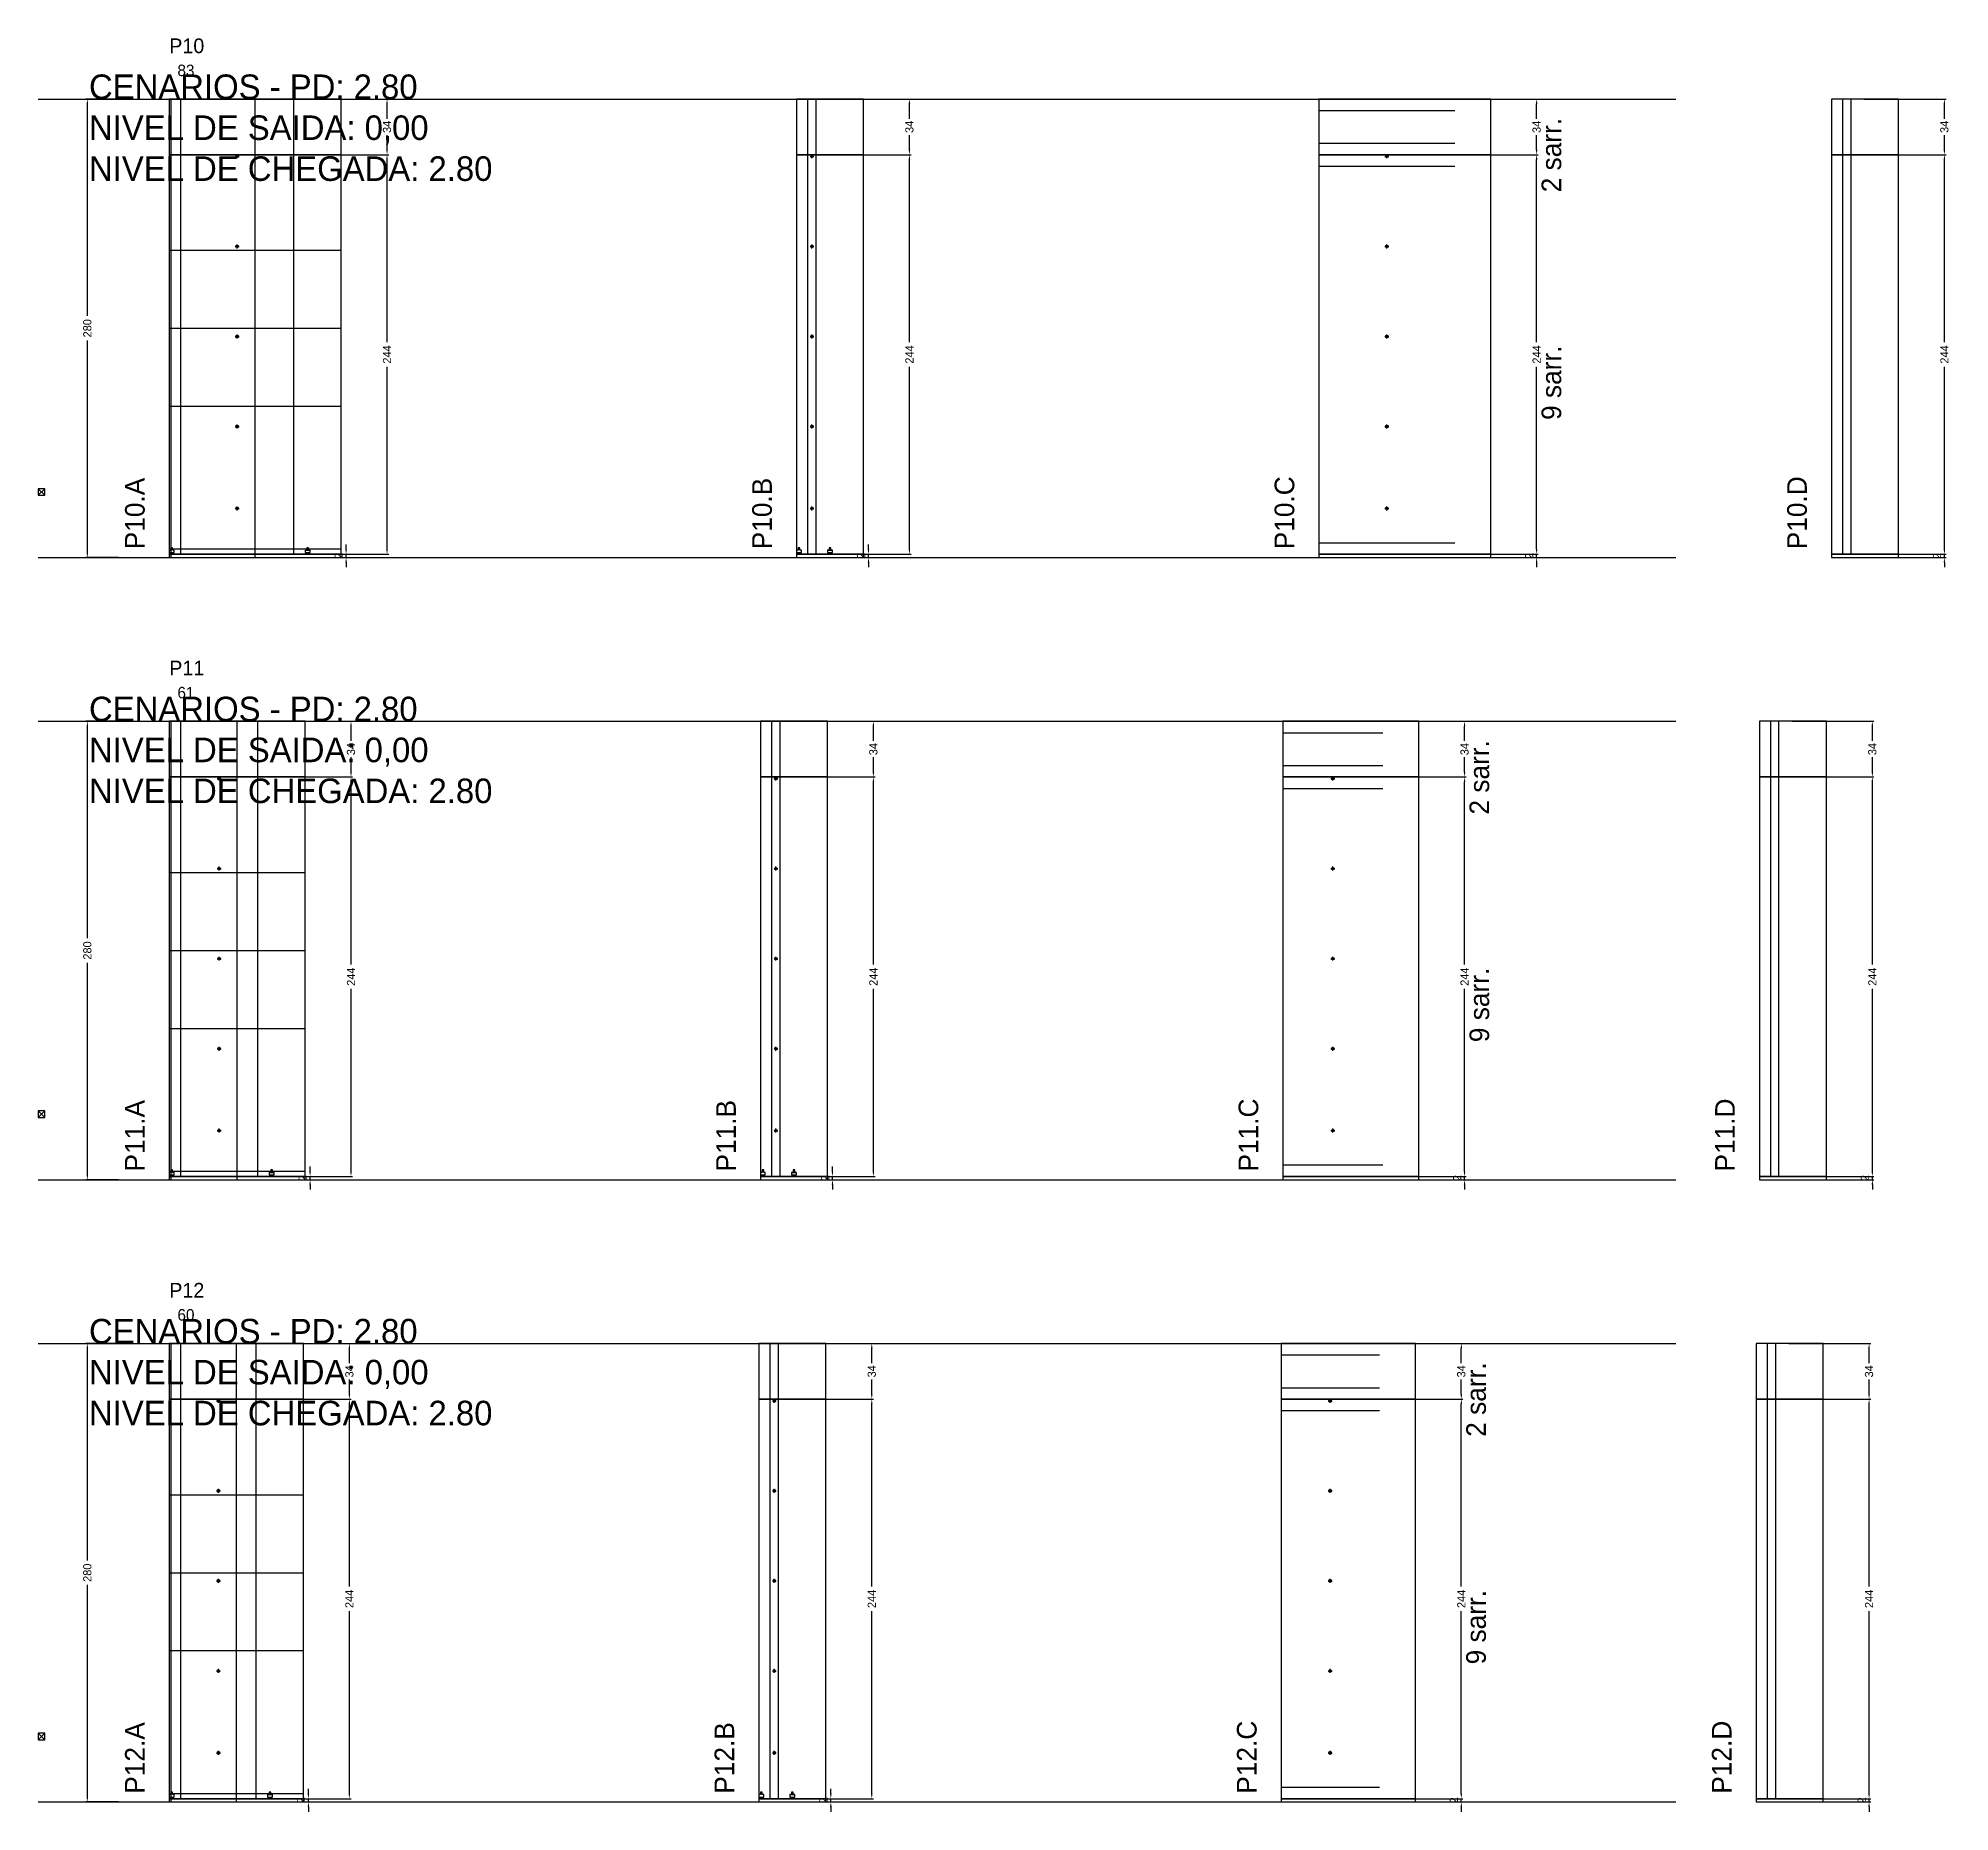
# Model space of a CAD drawing. Header units: centimetres. Extents: x -10500 to 4102, y -9886 to 295.
# Drawn here: x -7000 to -5833, y -4566 to -3483 of the extents above; entities that cross this region are included whole.
import ezdxf

# ---------------------------------------------------------------- set-up
doc = ezdxf.new("R2010")
doc.units = ezdxf.units.CM
doc.linetypes.add('DASHED', pattern=[2, -2])
for name, color, linetype in [('CHAPA', 140, 'Continuous'), ('COTA', 241, 'Continuous'), ('COTAS FURACAO', 16, 'Continuous'), ('Madeira', 30, 'Continuous'), ('MEIO_PONT', 160, 'Continuous'), ('NOMENCLATURA', 7, 'Continuous'), ('Nível', 160, 'Continuous'), ('Painéis', 200, 'Continuous'), ('Perfil Metálico', 150, 'Continuous'), ('SARR_2.2x7', 40, 'Continuous'), ('SARRAFO DE PRESSAO', 200, 'Continuous'), ('texto', 7, 'Continuous'), ('TEXTO_GERAL', 7, 'Continuous')]:
    doc.layers.add(name, color=color, linetype=linetype)
doc.dimstyles.new('PAINEL-NOVA', dxfattribs={"dimtxt": 5, "dimasz": 3, "dimexe": 1, "dimexo": 1, "dimgap": 1, "dimtad": 1, "dimcen": 2.5, "dimazin": 3, "dimtfac": 1, "dimtmove": 0, "dimatfit": 3})

msp = doc.modelspace()

# ---------------------------------------------------------------- texts
at = {"layer": 'NOMENCLATURA'}
for s, p in [('CENARIOS - PD: 2.80', (-6969, -3520)), ('NIVEL DE SAIDA: 0,00', (-6969, -3545)), ('NIVEL DE CHEGADA: 2.80', (-6969, -3570)), ('CENARIOS - PD: 2.80', (-6969, -3900)), ('NIVEL DE SAIDA: 0,00', (-6969, -3925)), ('NIVEL DE CHEGADA: 2.80', (-6969, -3950)), ('CENARIOS - PD: 2.80', (-6969, -4280)), ('NIVEL DE SAIDA: 0,00', (-6969, -4305)), ('NIVEL DE CHEGADA: 2.80', (-6969, -4330))]:
    msp.add_text(s, height=15, dxfattribs=at).set_placement(p)
for s, p in [('2 sarr.', (-6070, -3577)), ('9 sarr.', (-6070, -3716)), ('P10.A', (-6935, -3795)), ('P10.B', (-6552, -3795)), ('P10.C', (-6233, -3795)), ('P10.D', (-5920, -3795)), ('2 sarr.', (-6114, -3957)), ('9 sarr.', (-6114, -4096)), ('P11.A', (-6935, -4175)), ('P11.B', (-6574, -4175)), ('P11.C', (-6255, -4175)), ('P11.D', (-5964, -4175)), ('2 sarr.', (-6116, -4337)), ('9 sarr.', (-6116, -4476)), ('P12.A', (-6935, -4555)), ('P12.B', (-6575, -4555)), ('P12.C', (-6256, -4555)), ('P12.D', (-5966, -4555))]:
    msp.add_text(s, height=12, rotation=90, dxfattribs=at).set_placement(p)
at = {"layer": 'texto'}
for s, p in [('83', (-6915, -3506)), ('61', (-6915, -3886)), ('60', (-6915, -4266))]:
    msp.add_text(s, height=7, dxfattribs=at).set_placement(p)
at = {"layer": 'TEXTO_GERAL'}
for s, p in [('P10', (-6920, -3492)), ('P11', (-6920, -3872)), ('P12', (-6920, -4252))]:
    msp.add_text(s, height=9, dxfattribs=at).set_placement(p)

# ---------------------------------------------------------------- blocks, each defined once
blk = doc.blocks.new('_CLOSEDFILLED')
at = {"color": 0, "linetype": 'BYBLOCK'}
blk.add_solid([(-1, 0.16), (0, 0), (-1, -0.16)], dxfattribs=at)
blk = doc.blocks.new('*D287')
for p, q in [((-6951, -4280), (-6971, -4280)), ((-6970, -4412.5), (-6970, -4283)), ((-6970, -4557), (-6970, -4427.5)), ((-6951, -4560), (-6971, -4560))]:
    blk.add_line(p, q)
at = {"layer": 'Defpoints'}
for p in [(-6950, -4280), (-6970, -4560), (-6950, -4560)]:
    blk.add_point(p, dxfattribs=at)
at = {"layer": 'COTA', "xscale": 3, "yscale": 3}
for p, rotation in [((-6970, -4280), 90), ((-6970, -4560), 270)]:
    blk.add_blockref('_CLOSEDFILLED', p, dxfattribs=dict(at, rotation=rotation))
at = {"layer": 'COTA', "insert": (-6970, -4420), "char_height": 5, "attachment_point": 5, "rotation": 90}
blk.add_mtext('280', dxfattribs=at)
blk = doc.blocks.new('MULDURA')
at = {"layer": 'Paineis'}
for p, q in [((0, 0), (4, 4)), ((4, 0), (0, 4))]:
    blk.add_line(p, q, dxfattribs=at)
blk.add_lwpolyline([(0, 0), (4, 0), (4, 4), (0, 4)], close=True, dxfattribs=at)
blk = doc.blocks.new('*D289')
for p, q in [((-6859, -4314), (-6809, -4314)), ((-6810, -4428.5), (-6810, -4317)), ((-6810, -4555), (-6810, -4443.5)), ((-6859, -4558), (-6809, -4558))]:
    blk.add_line(p, q)
at = {"layer": 'Defpoints'}
for p in [(-6860, -4314), (-6860, -4558), (-6810, -4558)]:
    blk.add_point(p, dxfattribs=at)
at = {"layer": 'COTA', "xscale": 3, "yscale": 3}
for p, rotation in [((-6810, -4314), 90), ((-6810, -4558), 270)]:
    blk.add_blockref('_CLOSEDFILLED', p, dxfattribs=dict(at, rotation=rotation))
at = {"layer": 'COTA', "insert": (-6810, -4436), "char_height": 5, "attachment_point": 5, "rotation": 90}
blk.add_mtext('244', dxfattribs=at)
blk = doc.blocks.new('*D290')
for p, q in [((-6859, -4280), (-6809, -4280)), ((-6810, -4292), (-6810, -4283)), ((-6810, -4311), (-6810, -4302)), ((-6859, -4314), (-6809, -4314))]:
    blk.add_line(p, q)
at = {"layer": 'Defpoints'}
for p in [(-6860, -4280), (-6860, -4314), (-6810, -4314)]:
    blk.add_point(p, dxfattribs=at)
at = {"layer": 'COTA', "xscale": 3, "yscale": 3}
for p, rotation in [((-6810, -4280), 90), ((-6810, -4314), 270)]:
    blk.add_blockref('_CLOSEDFILLED', p, dxfattribs=dict(at, rotation=rotation))
at = {"layer": 'COTA', "insert": (-6810, -4297), "char_height": 5, "attachment_point": 5, "rotation": 90}
blk.add_mtext('34', dxfattribs=at)
blk = doc.blocks.new('SLIPTEE')
at = {"layer": 'Paineis'}
blk.add_lwpolyline([(0, 0), (3, 0), (3, 1.5), (2, 1.5), (2, 3), (1, 3), (1, 1.5), (0, 1.5)], close=True, dxfattribs=at)
blk = doc.blocks.new('SLIPTDD')
at = {"layer": 'Paineis'}
blk.add_line((0, 1.5), (3, 1.5), dxfattribs=at)
blk.add_lwpolyline([(0, 0), (3, 0), (3, 1.5), (2, 1.5), (2, 3), (1, 3), (1, 1.5), (0, 1.5)], close=True, dxfattribs=at)
blk = doc.blocks.new('furacao')
at = {"layer": 'COTAS FURACAO'}
for p, q in [((-1.2, 0), (1.2, 0)), ((0, -1.2), (0, 1.2))]:
    blk.add_line(p, q, dxfattribs=at)
blk.add_circle((0, 0), 0.8, dxfattribs=at)
blk = doc.blocks.new('*D292')
for p, q in [((-6540, -4314), (-6490, -4314)), ((-6491, -4428.5), (-6491, -4317)), ((-6491, -4555), (-6491, -4443.5)), ((-6540, -4558), (-6490, -4558))]:
    blk.add_line(p, q)
at = {"layer": 'Defpoints'}
for p in [(-6541, -4314), (-6541, -4558), (-6491, -4558)]:
    blk.add_point(p, dxfattribs=at)
at = {"layer": 'COTA', "xscale": 3, "yscale": 3}
for p, rotation in [((-6491, -4314), 90), ((-6491, -4558), 270)]:
    blk.add_blockref('_CLOSEDFILLED', p, dxfattribs=dict(at, rotation=rotation))
at = {"layer": 'COTA', "insert": (-6491, -4436), "char_height": 5, "attachment_point": 5, "rotation": 90}
blk.add_mtext('244', dxfattribs=at)
blk = doc.blocks.new('*D293')
for p, q in [((-6540, -4280), (-6490, -4280)), ((-6491, -4292), (-6491, -4283)), ((-6491, -4311), (-6491, -4302)), ((-6540, -4314), (-6490, -4314))]:
    blk.add_line(p, q)
at = {"layer": 'Defpoints'}
for p in [(-6541, -4280), (-6541, -4314), (-6491, -4314)]:
    blk.add_point(p, dxfattribs=at)
at = {"layer": 'COTA', "xscale": 3, "yscale": 3}
for p, rotation in [((-6491, -4280), 90), ((-6491, -4314), 270)]:
    blk.add_blockref('_CLOSEDFILLED', p, dxfattribs=dict(at, rotation=rotation))
at = {"layer": 'COTA', "insert": (-6491, -4297), "char_height": 5, "attachment_point": 5, "rotation": 90}
blk.add_mtext('34', dxfattribs=at)
blk = doc.blocks.new('*D295')
for p, q in [((-6180, -4314), (-6130, -4314)), ((-6131, -4428.5), (-6131, -4317)), ((-6131, -4555), (-6131, -4443.5)), ((-6180, -4558), (-6130, -4558))]:
    blk.add_line(p, q)
at = {"layer": 'Defpoints'}
for p in [(-6181, -4314), (-6181, -4558), (-6131, -4558)]:
    blk.add_point(p, dxfattribs=at)
at = {"layer": 'COTA', "xscale": 3, "yscale": 3}
for p, rotation in [((-6131, -4314), 90), ((-6131, -4558), 270)]:
    blk.add_blockref('_CLOSEDFILLED', p, dxfattribs=dict(at, rotation=rotation))
at = {"layer": 'COTA', "insert": (-6131, -4436), "char_height": 5, "attachment_point": 5, "rotation": 90}
blk.add_mtext('244', dxfattribs=at)
blk = doc.blocks.new('*D296')
for p, q in [((-6180, -4280), (-6130, -4280)), ((-6131, -4292), (-6131, -4283)), ((-6131, -4311), (-6131, -4302)), ((-6180, -4314), (-6130, -4314))]:
    blk.add_line(p, q)
at = {"layer": 'Defpoints'}
for p in [(-6181, -4280), (-6181, -4314), (-6131, -4314)]:
    blk.add_point(p, dxfattribs=at)
at = {"layer": 'COTA', "xscale": 3, "yscale": 3}
for p, rotation in [((-6131, -4280), 90), ((-6131, -4314), 270)]:
    blk.add_blockref('_CLOSEDFILLED', p, dxfattribs=dict(at, rotation=rotation))
at = {"layer": 'COTA', "insert": (-6131, -4297), "char_height": 5, "attachment_point": 5, "rotation": 90}
blk.add_mtext('34', dxfattribs=at)
blk = doc.blocks.new('*D298')
for p, q in [((-5931, -4314), (-5881, -4314)), ((-5882, -4428.5), (-5882, -4317)), ((-5882, -4555), (-5882, -4443.5)), ((-5931, -4558), (-5881, -4558))]:
    blk.add_line(p, q)
at = {"layer": 'Defpoints'}
for p in [(-5932, -4314), (-5932, -4558), (-5882, -4558)]:
    blk.add_point(p, dxfattribs=at)
at = {"layer": 'COTA', "xscale": 3, "yscale": 3}
for p, rotation in [((-5882, -4314), 90), ((-5882, -4558), 270)]:
    blk.add_blockref('_CLOSEDFILLED', p, dxfattribs=dict(at, rotation=rotation))
at = {"layer": 'COTA', "insert": (-5882, -4436), "char_height": 5, "attachment_point": 5, "rotation": 90}
blk.add_mtext('244', dxfattribs=at)
blk = doc.blocks.new('*D299')
for p, q in [((-5931, -4280), (-5881, -4280)), ((-5882, -4292), (-5882, -4283)), ((-5882, -4311), (-5882, -4302)), ((-5931, -4314), (-5881, -4314))]:
    blk.add_line(p, q)
at = {"layer": 'Defpoints'}
for p in [(-5932, -4280), (-5932, -4314), (-5882, -4314)]:
    blk.add_point(p, dxfattribs=at)
at = {"layer": 'COTA', "xscale": 3, "yscale": 3}
for p, rotation in [((-5882, -4280), 90), ((-5882, -4314), 270)]:
    blk.add_blockref('_CLOSEDFILLED', p, dxfattribs=dict(at, rotation=rotation))
at = {"layer": 'COTA', "insert": (-5882, -4297), "char_height": 5, "attachment_point": 5, "rotation": 90}
blk.add_mtext('34', dxfattribs=at)
blk = doc.blocks.new('*D261')
for p, q in [((-6951, -3900), (-6971, -3900)), ((-6970, -4032.5), (-6970, -3903)), ((-6970, -4177), (-6970, -4047.5)), ((-6951, -4180), (-6971, -4180))]:
    blk.add_line(p, q)
at = {"layer": 'Defpoints'}
for p in [(-6950, -3900), (-6970, -4180), (-6950, -4180)]:
    blk.add_point(p, dxfattribs=at)
at = {"layer": 'COTA', "xscale": 3, "yscale": 3}
for p, rotation in [((-6970, -3900), 90), ((-6970, -4180), 270)]:
    blk.add_blockref('_CLOSEDFILLED', p, dxfattribs=dict(at, rotation=rotation))
at = {"layer": 'COTA', "insert": (-6970, -4040), "char_height": 5, "attachment_point": 5, "rotation": 90}
blk.add_mtext('280', dxfattribs=at)
blk = doc.blocks.new('*D263')
for p, q in [((-6858, -3934), (-6808, -3934)), ((-6809, -4048.5), (-6809, -3937)), ((-6809, -4175), (-6809, -4063.5)), ((-6858, -4178), (-6808, -4178))]:
    blk.add_line(p, q)
at = {"layer": 'Defpoints'}
for p in [(-6859, -3934), (-6859, -4178), (-6809, -4178)]:
    blk.add_point(p, dxfattribs=at)
at = {"layer": 'COTA', "xscale": 3, "yscale": 3}
for p, rotation in [((-6809, -3934), 90), ((-6809, -4178), 270)]:
    blk.add_blockref('_CLOSEDFILLED', p, dxfattribs=dict(at, rotation=rotation))
at = {"layer": 'COTA', "insert": (-6809, -4056), "char_height": 5, "attachment_point": 5, "rotation": 90}
blk.add_mtext('244', dxfattribs=at)
blk = doc.blocks.new('*D264')
for p, q in [((-6858, -3900), (-6808, -3900)), ((-6809, -3912), (-6809, -3903)), ((-6809, -3931), (-6809, -3922)), ((-6858, -3934), (-6808, -3934))]:
    blk.add_line(p, q)
at = {"layer": 'Defpoints'}
for p in [(-6859, -3900), (-6859, -3934), (-6809, -3934)]:
    blk.add_point(p, dxfattribs=at)
at = {"layer": 'COTA', "xscale": 3, "yscale": 3}
for p, rotation in [((-6809, -3900), 90), ((-6809, -3934), 270)]:
    blk.add_blockref('_CLOSEDFILLED', p, dxfattribs=dict(at, rotation=rotation))
at = {"layer": 'COTA', "insert": (-6809, -3917), "char_height": 5, "attachment_point": 5, "rotation": 90}
blk.add_mtext('34', dxfattribs=at)
blk = doc.blocks.new('*D266')
for p, q in [((-6539, -3934), (-6489, -3934)), ((-6490, -4048.5), (-6490, -3937)), ((-6490, -4175), (-6490, -4063.5)), ((-6539, -4178), (-6489, -4178))]:
    blk.add_line(p, q)
at = {"layer": 'Defpoints'}
for p in [(-6540, -3934), (-6540, -4178), (-6490, -4178)]:
    blk.add_point(p, dxfattribs=at)
at = {"layer": 'COTA', "xscale": 3, "yscale": 3}
for p, rotation in [((-6490, -3934), 90), ((-6490, -4178), 270)]:
    blk.add_blockref('_CLOSEDFILLED', p, dxfattribs=dict(at, rotation=rotation))
at = {"layer": 'COTA', "insert": (-6490, -4056), "char_height": 5, "attachment_point": 5, "rotation": 90}
blk.add_mtext('244', dxfattribs=at)
blk = doc.blocks.new('*D267')
for p, q in [((-6539, -3900), (-6489, -3900)), ((-6490, -3912), (-6490, -3903)), ((-6490, -3931), (-6490, -3922)), ((-6539, -3934), (-6489, -3934))]:
    blk.add_line(p, q)
at = {"layer": 'Defpoints'}
for p in [(-6540, -3900), (-6540, -3934), (-6490, -3934)]:
    blk.add_point(p, dxfattribs=at)
at = {"layer": 'COTA', "xscale": 3, "yscale": 3}
for p, rotation in [((-6490, -3900), 90), ((-6490, -3934), 270)]:
    blk.add_blockref('_CLOSEDFILLED', p, dxfattribs=dict(at, rotation=rotation))
at = {"layer": 'COTA', "insert": (-6490, -3917), "char_height": 5, "attachment_point": 5, "rotation": 90}
blk.add_mtext('34', dxfattribs=at)
blk = doc.blocks.new('*D269')
for p, q in [((-6178, -3934), (-6128, -3934)), ((-6129, -4048.5), (-6129, -3937)), ((-6129, -4175), (-6129, -4063.5)), ((-6178, -4178), (-6128, -4178))]:
    blk.add_line(p, q)
at = {"layer": 'Defpoints'}
for p in [(-6179, -3934), (-6179, -4178), (-6129, -4178)]:
    blk.add_point(p, dxfattribs=at)
at = {"layer": 'COTA', "xscale": 3, "yscale": 3}
for p, rotation in [((-6129, -3934), 90), ((-6129, -4178), 270)]:
    blk.add_blockref('_CLOSEDFILLED', p, dxfattribs=dict(at, rotation=rotation))
at = {"layer": 'COTA', "insert": (-6129, -4056), "char_height": 5, "attachment_point": 5, "rotation": 90}
blk.add_mtext('244', dxfattribs=at)
blk = doc.blocks.new('*D270')
for p, q in [((-6178, -3900), (-6128, -3900)), ((-6129, -3912), (-6129, -3903)), ((-6129, -3931), (-6129, -3922)), ((-6178, -3934), (-6128, -3934))]:
    blk.add_line(p, q)
at = {"layer": 'Defpoints'}
for p in [(-6179, -3900), (-6179, -3934), (-6129, -3934)]:
    blk.add_point(p, dxfattribs=at)
at = {"layer": 'COTA', "xscale": 3, "yscale": 3}
for p, rotation in [((-6129, -3900), 90), ((-6129, -3934), 270)]:
    blk.add_blockref('_CLOSEDFILLED', p, dxfattribs=dict(at, rotation=rotation))
at = {"layer": 'COTA', "insert": (-6129, -3917), "char_height": 5, "attachment_point": 5, "rotation": 90}
blk.add_mtext('34', dxfattribs=at)
blk = doc.blocks.new('*D272')
for p, q in [((-5929, -3934), (-5879, -3934)), ((-5880, -4048.5), (-5880, -3937)), ((-5880, -4175), (-5880, -4063.5)), ((-5929, -4178), (-5879, -4178))]:
    blk.add_line(p, q)
at = {"layer": 'Defpoints'}
for p in [(-5930, -3934), (-5930, -4178), (-5880, -4178)]:
    blk.add_point(p, dxfattribs=at)
at = {"layer": 'COTA', "xscale": 3, "yscale": 3}
for p, rotation in [((-5880, -3934), 90), ((-5880, -4178), 270)]:
    blk.add_blockref('_CLOSEDFILLED', p, dxfattribs=dict(at, rotation=rotation))
at = {"layer": 'COTA', "insert": (-5880, -4056), "char_height": 5, "attachment_point": 5, "rotation": 90}
blk.add_mtext('244', dxfattribs=at)
blk = doc.blocks.new('*D273')
for p, q in [((-5929, -3900), (-5879, -3900)), ((-5880, -3912), (-5880, -3903)), ((-5880, -3931), (-5880, -3922)), ((-5929, -3934), (-5879, -3934))]:
    blk.add_line(p, q)
at = {"layer": 'Defpoints'}
for p in [(-5930, -3900), (-5930, -3934), (-5880, -3934)]:
    blk.add_point(p, dxfattribs=at)
at = {"layer": 'COTA', "xscale": 3, "yscale": 3}
for p, rotation in [((-5880, -3900), 90), ((-5880, -3934), 270)]:
    blk.add_blockref('_CLOSEDFILLED', p, dxfattribs=dict(at, rotation=rotation))
at = {"layer": 'COTA', "insert": (-5880, -3917), "char_height": 5, "attachment_point": 5, "rotation": 90}
blk.add_mtext('34', dxfattribs=at)
blk = doc.blocks.new('*D235')
for p, q in [((-6951, -3520), (-6971, -3520)), ((-6970, -3652.5), (-6970, -3523)), ((-6970, -3797), (-6970, -3667.5)), ((-6951, -3800), (-6971, -3800))]:
    blk.add_line(p, q)
at = {"layer": 'Defpoints'}
for p in [(-6950, -3520), (-6970, -3800), (-6950, -3800)]:
    blk.add_point(p, dxfattribs=at)
at = {"layer": 'COTA', "xscale": 3, "yscale": 3}
for p, rotation in [((-6970, -3520), 90), ((-6970, -3800), 270)]:
    blk.add_blockref('_CLOSEDFILLED', p, dxfattribs=dict(at, rotation=rotation))
at = {"layer": 'COTA', "insert": (-6970, -3660), "char_height": 5, "attachment_point": 5, "rotation": 90}
blk.add_mtext('280', dxfattribs=at)
blk = doc.blocks.new('*D237')
for p, q in [((-6836, -3554), (-6786, -3554)), ((-6787, -3668.5), (-6787, -3557)), ((-6787, -3795), (-6787, -3683.5)), ((-6836, -3798), (-6786, -3798))]:
    blk.add_line(p, q)
at = {"layer": 'Defpoints'}
for p in [(-6837, -3554), (-6837, -3798), (-6787, -3798)]:
    blk.add_point(p, dxfattribs=at)
at = {"layer": 'COTA', "xscale": 3, "yscale": 3}
for p, rotation in [((-6787, -3554), 90), ((-6787, -3798), 270)]:
    blk.add_blockref('_CLOSEDFILLED', p, dxfattribs=dict(at, rotation=rotation))
at = {"layer": 'COTA', "insert": (-6787, -3676), "char_height": 5, "attachment_point": 5, "rotation": 90}
blk.add_mtext('244', dxfattribs=at)
blk = doc.blocks.new('*D238')
for p, q in [((-6836, -3520), (-6786, -3520)), ((-6787, -3532), (-6787, -3523)), ((-6787, -3551), (-6787, -3542)), ((-6836, -3554), (-6786, -3554))]:
    blk.add_line(p, q)
at = {"layer": 'Defpoints'}
for p in [(-6837, -3520), (-6837, -3554), (-6787, -3554)]:
    blk.add_point(p, dxfattribs=at)
at = {"layer": 'COTA', "xscale": 3, "yscale": 3}
for p, rotation in [((-6787, -3520), 90), ((-6787, -3554), 270)]:
    blk.add_blockref('_CLOSEDFILLED', p, dxfattribs=dict(at, rotation=rotation))
at = {"layer": 'COTA', "insert": (-6787, -3537), "char_height": 5, "attachment_point": 5, "rotation": 90}
blk.add_mtext('34', dxfattribs=at)
blk = doc.blocks.new('*D240')
for p, q in [((-6517, -3554), (-6467, -3554)), ((-6468, -3668.5), (-6468, -3557)), ((-6468, -3795), (-6468, -3683.5)), ((-6517, -3798), (-6467, -3798))]:
    blk.add_line(p, q)
at = {"layer": 'Defpoints'}
for p in [(-6518, -3554), (-6518, -3798), (-6468, -3798)]:
    blk.add_point(p, dxfattribs=at)
at = {"layer": 'COTA', "xscale": 3, "yscale": 3}
for p, rotation in [((-6468, -3554), 90), ((-6468, -3798), 270)]:
    blk.add_blockref('_CLOSEDFILLED', p, dxfattribs=dict(at, rotation=rotation))
at = {"layer": 'COTA', "insert": (-6468, -3676), "char_height": 5, "attachment_point": 5, "rotation": 90}
blk.add_mtext('244', dxfattribs=at)
blk = doc.blocks.new('*D241')
for p, q in [((-6517, -3520), (-6467, -3520)), ((-6468, -3532), (-6468, -3523)), ((-6468, -3551), (-6468, -3542)), ((-6517, -3554), (-6467, -3554))]:
    blk.add_line(p, q)
at = {"layer": 'Defpoints'}
for p in [(-6518, -3520), (-6518, -3554), (-6468, -3554)]:
    blk.add_point(p, dxfattribs=at)
at = {"layer": 'COTA', "xscale": 3, "yscale": 3}
for p, rotation in [((-6468, -3520), 90), ((-6468, -3554), 270)]:
    blk.add_blockref('_CLOSEDFILLED', p, dxfattribs=dict(at, rotation=rotation))
at = {"layer": 'COTA', "insert": (-6468, -3537), "char_height": 5, "attachment_point": 5, "rotation": 90}
blk.add_mtext('34', dxfattribs=at)
blk = doc.blocks.new('*D243')
for p, q in [((-6134, -3554), (-6084, -3554)), ((-6085, -3668.5), (-6085, -3557)), ((-6085, -3795), (-6085, -3683.5)), ((-6134, -3798), (-6084, -3798))]:
    blk.add_line(p, q)
at = {"layer": 'Defpoints'}
for p in [(-6135, -3554), (-6135, -3798), (-6085, -3798)]:
    blk.add_point(p, dxfattribs=at)
at = {"layer": 'COTA', "xscale": 3, "yscale": 3}
for p, rotation in [((-6085, -3554), 90), ((-6085, -3798), 270)]:
    blk.add_blockref('_CLOSEDFILLED', p, dxfattribs=dict(at, rotation=rotation))
at = {"layer": 'COTA', "insert": (-6085, -3676), "char_height": 5, "attachment_point": 5, "rotation": 90}
blk.add_mtext('244', dxfattribs=at)
blk = doc.blocks.new('*D244')
for p, q in [((-6134, -3520), (-6084, -3520)), ((-6085, -3532), (-6085, -3523)), ((-6085, -3551), (-6085, -3542)), ((-6134, -3554), (-6084, -3554))]:
    blk.add_line(p, q)
at = {"layer": 'Defpoints'}
for p in [(-6135, -3520), (-6135, -3554), (-6085, -3554)]:
    blk.add_point(p, dxfattribs=at)
at = {"layer": 'COTA', "xscale": 3, "yscale": 3}
for p, rotation in [((-6085, -3520), 90), ((-6085, -3554), 270)]:
    blk.add_blockref('_CLOSEDFILLED', p, dxfattribs=dict(at, rotation=rotation))
at = {"layer": 'COTA', "insert": (-6085, -3537), "char_height": 5, "attachment_point": 5, "rotation": 90}
blk.add_mtext('34', dxfattribs=at)
blk = doc.blocks.new('*D246')
for p, q in [((-5885, -3554), (-5835, -3554)), ((-5836, -3668.5), (-5836, -3557)), ((-5836, -3795), (-5836, -3683.5)), ((-5885, -3798), (-5835, -3798))]:
    blk.add_line(p, q)
at = {"layer": 'Defpoints'}
for p in [(-5886, -3554), (-5886, -3798), (-5836, -3798)]:
    blk.add_point(p, dxfattribs=at)
at = {"layer": 'COTA', "xscale": 3, "yscale": 3}
for p, rotation in [((-5836, -3554), 90), ((-5836, -3798), 270)]:
    blk.add_blockref('_CLOSEDFILLED', p, dxfattribs=dict(at, rotation=rotation))
at = {"layer": 'COTA', "insert": (-5836, -3676), "char_height": 5, "attachment_point": 5, "rotation": 90}
blk.add_mtext('244', dxfattribs=at)
blk = doc.blocks.new('*D247')
for p, q in [((-5885, -3520), (-5835, -3520)), ((-5836, -3532), (-5836, -3523)), ((-5836, -3551), (-5836, -3542)), ((-5885, -3554), (-5835, -3554))]:
    blk.add_line(p, q)
at = {"layer": 'Defpoints'}
for p in [(-5886, -3520), (-5886, -3554), (-5836, -3554)]:
    blk.add_point(p, dxfattribs=at)
at = {"layer": 'COTA', "xscale": 3, "yscale": 3}
for p, rotation in [((-5836, -3520), 90), ((-5836, -3554), 270)]:
    blk.add_blockref('_CLOSEDFILLED', p, dxfattribs=dict(at, rotation=rotation))
at = {"layer": 'COTA', "insert": (-5836, -3537), "char_height": 5, "attachment_point": 5, "rotation": 90}
blk.add_mtext('34', dxfattribs=at)

# ---------------------------------------------------------------- dimensions: what is measured, and where the dimension line sits
at = {"layer": 'COTA'}
for base, p1, p2, picture, middle in [((-6970, -3800), (-6950, -3800), (-6950, -3520), '*D235', (-6970, -3660)), ((-6787, -3554), (-6837, -3554), (-6837, -3520), '*D238', (-6787, -3537)), ((-6468, -3554), (-6518, -3554), (-6518, -3520), '*D241', (-6468, -3537)), ((-6085, -3554), (-6135, -3554), (-6135, -3520), '*D244', (-6085, -3537)), ((-5836, -3554), (-5886, -3554), (-5886, -3520), '*D247', (-5836, -3537)), ((-6787, -3798), (-6837, -3798), (-6837, -3554), '*D237', (-6787, -3676)), ((-6468, -3798), (-6518, -3798), (-6518, -3554), '*D240', (-6468, -3676)), ((-6085, -3798), (-6135, -3798), (-6135, -3554), '*D243', (-6085, -3676)), ((-5836, -3798), (-5886, -3798), (-5886, -3554), '*D246', (-5836, -3676)), ((-6970, -4180), (-6950, -4180), (-6950, -3900), '*D261', (-6970, -4040)), ((-6809, -3934), (-6859, -3934), (-6859, -3900), '*D264', (-6809, -3917)), ((-6490, -3934), (-6540, -3934), (-6540, -3900), '*D267', (-6490, -3917)), ((-6129, -3934), (-6179, -3934), (-6179, -3900), '*D270', (-6129, -3917)), ((-5880, -3934), (-5930, -3934), (-5930, -3900), '*D273', (-5880, -3917)), ((-6809, -4178), (-6859, -4178), (-6859, -3934), '*D263', (-6809, -4056)), ((-6490, -4178), (-6540, -4178), (-6540, -3934), '*D266', (-6490, -4056)), ((-6129, -4178), (-6179, -4178), (-6179, -3934), '*D269', (-6129, -4056)), ((-5880, -4178), (-5930, -4178), (-5930, -3934), '*D272', (-5880, -4056)), ((-6970, -4560), (-6950, -4560), (-6950, -4280), '*D287', (-6970, -4420)), ((-6810, -4314), (-6860, -4314), (-6860, -4280), '*D290', (-6810, -4297)), ((-6491, -4314), (-6541, -4314), (-6541, -4280), '*D293', (-6491, -4297)), ((-6131, -4314), (-6181, -4314), (-6181, -4280), '*D296', (-6131, -4297)), ((-5882, -4314), (-5932, -4314), (-5932, -4280), '*D299', (-5882, -4297)), ((-6810, -4558), (-6860, -4558), (-6860, -4314), '*D289', (-6810, -4436)), ((-6491, -4558), (-6541, -4558), (-6541, -4314), '*D292', (-6491, -4436)), ((-6131, -4558), (-6181, -4558), (-6181, -4314), '*D295', (-6131, -4436)), ((-5882, -4558), (-5932, -4558), (-5932, -4314), '*D298', (-5882, -4436))]:
    dim = msp.add_linear_dim(base=base, p1=p1, p2=p2, angle=90, dimstyle='PAINEL-NOVA', dxfattribs=at)
    dim.commit()
    dim.dimension.update_dxf_attribs({"geometry": picture, "text_midpoint": middle})
for base, p1, p2 in [((-6812, -3800), (-6837, -3800), (-6837, -3798)), ((-6493, -3800), (-6518, -3800), (-6518, -3798)), ((-6085, -3800), (-6135, -3800), (-6135, -3798)), ((-5836, -3800), (-5886, -3800), (-5886, -3798)), ((-6834, -4180), (-6859, -4180), (-6859, -4178)), ((-6515, -4180), (-6540, -4180), (-6540, -4178)), ((-6129, -4180), (-6179, -4180), (-6179, -4178)), ((-5880, -4180), (-5930, -4180), (-5930, -4178)), ((-6835, -4560), (-6860, -4560), (-6860, -4558)), ((-6516, -4560), (-6541, -4560), (-6541, -4558)), ((-6131, -4560), (-6181, -4560), (-6181, -4558)), ((-5882, -4560), (-5932, -4560), (-5932, -4558))]:
    msp.add_linear_dim(base=base, p1=p1, p2=p2, angle=90, dimstyle='PAINEL-NOVA', dxfattribs=at).render()

# ---------------------------------------------------------------- linework, layer by layer
at = {"layer": 'CHAPA'}
for points in [[(-6920, -3800), (-6918.8, -3800), (-6918.8, -3520), (-6920, -3520)], [(-6920, -4180), (-6918.8, -4180), (-6918.8, -3900), (-6920, -3900)], [(-6920, -4560), (-6918.8, -4560), (-6918.8, -4280), (-6920, -4280)]]:
    msp.add_lwpolyline(points, close=True, dxfattribs=at)
at = {"layer": 'Madeira'}
for points in [[(-6920, -3612.4), (-6815, -3612.4)], [(-6920, -3707.6), (-6815, -3707.6)], [(-6920, -3992.4), (-6837, -3992.4)], [(-6920, -4087.6), (-6837, -4087.6)], [(-6920, -4372.4), (-6838, -4372.4)], [(-6920, -4467.6), (-6838, -4467.6)]]:
    msp.add_lwpolyline(points, dxfattribs=at)
at = {"layer": 'MEIO_PONT'}
for points in [[(-6920, -3660), (-6815, -3660)], [(-6920, -4040), (-6837, -4040)], [(-6920, -4420), (-6838, -4420)]]:
    msp.add_lwpolyline(points, dxfattribs=at)
at = {"layer": 'Nível', "linetype": 'DASHED'}
for points in [[(-7000, -3520), (-6000, -3520)], [(-7000, -3800), (-6000, -3800)], [(-7000, -3900), (-6000, -3900)], [(-7000, -4180), (-6000, -4180)], [(-7000, -4280), (-6000, -4280)], [(-7000, -4560), (-6000, -4560)]]:
    msp.add_lwpolyline(points, dxfattribs=at)
at = {"layer": 'Painéis'}
for points in [[(-6920, -3554), (-6815, -3554), (-6815, -3520), (-6920, -3520)], [(-6920, -3800), (-6815, -3800), (-6815, -3520), (-6920, -3520)], [(-6537, -3554), (-6496, -3554), (-6496, -3520), (-6537, -3520)], [(-6218, -3554), (-6113, -3554), (-6113, -3520), (-6218, -3520)], [(-5905, -3554), (-5864, -3554), (-5864, -3520), (-5905, -3520)], [(-6920, -3798), (-6815, -3798), (-6815, -3554), (-6920, -3554)], [(-6537, -3798), (-6496, -3798), (-6496, -3554), (-6537, -3554)], [(-6218, -3798), (-6113, -3798), (-6113, -3554), (-6218, -3554)], [(-5905, -3798), (-5864, -3798), (-5864, -3554), (-5905, -3554)], [(-6920, -3800), (-6815, -3800), (-6815, -3798), (-6920, -3798)], [(-6537, -3800), (-6496, -3800), (-6496, -3798), (-6537, -3798)], [(-6218, -3800), (-6113, -3800), (-6113, -3798), (-6218, -3798)], [(-5905, -3800), (-5864, -3800), (-5864, -3798), (-5905, -3798)], [(-6920, -3934), (-6837, -3934), (-6837, -3900), (-6920, -3900)], [(-6920, -4180), (-6837, -4180), (-6837, -3900), (-6920, -3900)], [(-6559, -3934), (-6518, -3934), (-6518, -3900), (-6559, -3900)], [(-6240, -3934), (-6157, -3934), (-6157, -3900), (-6240, -3900)], [(-5949, -3934), (-5908, -3934), (-5908, -3900), (-5949, -3900)], [(-6920, -4178), (-6837, -4178), (-6837, -3934), (-6920, -3934)], [(-6559, -4178), (-6518, -4178), (-6518, -3934), (-6559, -3934)], [(-6240, -4178), (-6157, -4178), (-6157, -3934), (-6240, -3934)], [(-5949, -4178), (-5908, -4178), (-5908, -3934), (-5949, -3934)], [(-6920, -4180), (-6837, -4180), (-6837, -4178), (-6920, -4178)], [(-6559, -4180), (-6518, -4180), (-6518, -4178), (-6559, -4178)], [(-6240, -4180), (-6157, -4180), (-6157, -4178), (-6240, -4178)], [(-5949, -4180), (-5908, -4180), (-5908, -4178), (-5949, -4178)], [(-6920, -4314), (-6838, -4314), (-6838, -4280), (-6920, -4280)], [(-6920, -4560), (-6838, -4560), (-6838, -4280), (-6920, -4280)], [(-6560, -4314), (-6519, -4314), (-6519, -4280), (-6560, -4280)], [(-6241, -4314), (-6159, -4314), (-6159, -4280), (-6241, -4280)], [(-5951, -4314), (-5910, -4314), (-5910, -4280), (-5951, -4280)], [(-6920, -4558), (-6838, -4558), (-6838, -4314), (-6920, -4314)], [(-6560, -4558), (-6519, -4558), (-6519, -4314), (-6560, -4314)], [(-6241, -4558), (-6159, -4558), (-6159, -4314), (-6241, -4314)], [(-5951, -4558), (-5910, -4558), (-5910, -4314), (-5951, -4314)], [(-6920, -4560), (-6838, -4560), (-6838, -4558), (-6920, -4558)], [(-6560, -4560), (-6519, -4560), (-6519, -4558), (-6560, -4558)], [(-6241, -4560), (-6159, -4560), (-6159, -4558), (-6241, -4558)], [(-5951, -4560), (-5910, -4560), (-5910, -4558), (-5951, -4558)]]:
    msp.add_lwpolyline(points, close=True, dxfattribs=at)
at = {"layer": 'Perfil Metálico'}
for p, q in [((-6867.5, -3800), (-6867.5, -3520)), ((-6878.5, -4180), (-6878.5, -3900)), ((-6879, -4560), (-6879, -4280))]:
    msp.add_line(p, q, dxfattribs=at)
at = {"layer": 'SARR_2.2x7'}
for points in [[(-6913, -3554), (-6913, -3520)], [(-6844, -3554), (-6844, -3520)], [(-6530, -3554), (-6530, -3520)], [(-6525, -3554), (-6525, -3520)], [(-5898, -3554), (-5898, -3520)], [(-5893, -3554), (-5893, -3520)], [(-6218, -3527), (-6135, -3527)], [(-6218, -3547), (-6135, -3547)], [(-6218, -3561), (-6135, -3561)], [(-6218, -3791), (-6135, -3791)], [(-6913, -3934), (-6913, -3900)], [(-6866, -3934), (-6866, -3900)], [(-6552, -3934), (-6552, -3900)], [(-6547, -3934), (-6547, -3900)], [(-6240, -3907), (-6179, -3907)], [(-5942, -3934), (-5942, -3900)], [(-5937, -3934), (-5937, -3900)], [(-6240, -3927), (-6179, -3927)], [(-6240, -3941), (-6179, -3941)], [(-6240, -4171), (-6179, -4171)], [(-6913, -4314), (-6913, -4280)], [(-6867, -4314), (-6867, -4280)], [(-6553, -4314), (-6553, -4280)], [(-6548, -4314), (-6548, -4280)], [(-5944, -4314), (-5944, -4280)], [(-5939, -4314), (-5939, -4280)], [(-6241, -4287), (-6181, -4287)], [(-6241, -4307), (-6181, -4307)], [(-6241, -4321), (-6181, -4321)], [(-6241, -4551), (-6181, -4551)]]:
    msp.add_lwpolyline(points, dxfattribs=at)
at = {"layer": 'SARR_2.2x7', "linetype": 'DASHED'}
for points in [[(-6913, -3798), (-6913, -3554)], [(-6844, -3798), (-6844, -3554)], [(-6530, -3798), (-6530, -3554)], [(-6525, -3798), (-6525, -3554)], [(-5898, -3798), (-5898, -3554)], [(-5893, -3798), (-5893, -3554)], [(-6913, -4178), (-6913, -3934)], [(-6866, -4178), (-6866, -3934)], [(-6552, -4178), (-6552, -3934)], [(-6547, -4178), (-6547, -3934)], [(-5942, -4178), (-5942, -3934)], [(-5937, -4178), (-5937, -3934)], [(-6913, -4558), (-6913, -4314)], [(-6867, -4558), (-6867, -4314)], [(-6553, -4558), (-6553, -4314)], [(-6548, -4558), (-6548, -4314)], [(-5944, -4558), (-5944, -4314)], [(-5939, -4558), (-5939, -4314)]]:
    msp.add_lwpolyline(points, dxfattribs=at)
at = {"layer": 'SARRAFO DE PRESSAO'}
for points in [[(-6920, -3800), (-6815, -3800), (-6815, -3795), (-6920, -3795)], [(-6920, -4180), (-6837, -4180), (-6837, -4175), (-6920, -4175)], [(-6920, -4560), (-6838, -4560), (-6838, -4555), (-6920, -4555)]]:
    msp.add_lwpolyline(points, close=True, dxfattribs=at)

# ---------------------------------------------------------------- block references
at = {"layer": 'COTA'}
for name, p in [('furacao', (-6878.5, -3555)), ('furacao', (-6527.5, -3555)), ('furacao', (-6176.5, -3555)), ('furacao', (-6878.5, -3610)), ('furacao', (-6527.5, -3610)), ('furacao', (-6176.5, -3610)), ('furacao', (-6878.5, -3665)), ('furacao', (-6527.5, -3665)), ('furacao', (-6176.5, -3665)), ('furacao', (-6878.5, -3720)), ('furacao', (-6527.5, -3720)), ('furacao', (-6176.5, -3720)), ('MULDURA', (-7000, -3762)), ('furacao', (-6878.5, -3770)), ('furacao', (-6527.5, -3770)), ('furacao', (-6176.5, -3770)), ('SLIPTEE', (-6920, -3797)), ('SLIPTDD', (-6837, -3797)), ('SLIPTEE', (-6537, -3797)), ('SLIPTDD', (-6518, -3797)), ('furacao', (-6889.5, -3935)), ('furacao', (-6549.5, -3935)), ('furacao', (-6209.5, -3935)), ('furacao', (-6889.5, -3990)), ('furacao', (-6549.5, -3990)), ('furacao', (-6209.5, -3990)), ('furacao', (-6889.5, -4045)), ('furacao', (-6549.5, -4045)), ('furacao', (-6209.5, -4045)), ('furacao', (-6889.5, -4100)), ('furacao', (-6549.5, -4100)), ('furacao', (-6209.5, -4100)), ('MULDURA', (-7000, -4142)), ('furacao', (-6889.5, -4150)), ('furacao', (-6549.5, -4150)), ('furacao', (-6209.5, -4150)), ('SLIPTEE', (-6920, -4177)), ('SLIPTDD', (-6859, -4177)), ('SLIPTEE', (-6559, -4177)), ('SLIPTDD', (-6540, -4177)), ('furacao', (-6890, -4315)), ('furacao', (-6550.5, -4315)), ('furacao', (-6211, -4315)), ('furacao', (-6890, -4370)), ('furacao', (-6550.5, -4370)), ('furacao', (-6211, -4370)), ('furacao', (-6890, -4425)), ('furacao', (-6550.5, -4425)), ('furacao', (-6211, -4425)), ('furacao', (-6890, -4480)), ('furacao', (-6550.5, -4480)), ('furacao', (-6211, -4480)), ('MULDURA', (-7000, -4522)), ('furacao', (-6890, -4530)), ('furacao', (-6550.5, -4530)), ('furacao', (-6211, -4530)), ('SLIPTEE', (-6920, -4557)), ('SLIPTDD', (-6860, -4557)), ('SLIPTEE', (-6560, -4557)), ('SLIPTDD', (-6541, -4557))]:
    msp.add_blockref(name, p, dxfattribs=at)

msp.set_redraw_order([(e.dxf.handle, doc.entitydb.next_handle()) for e in msp.query("TEXT MTEXT ATTDEF DIMENSION ARC_DIMENSION")])  # texts and dimensions are drawn at this point

doc.saveas('drawing.dxf')
